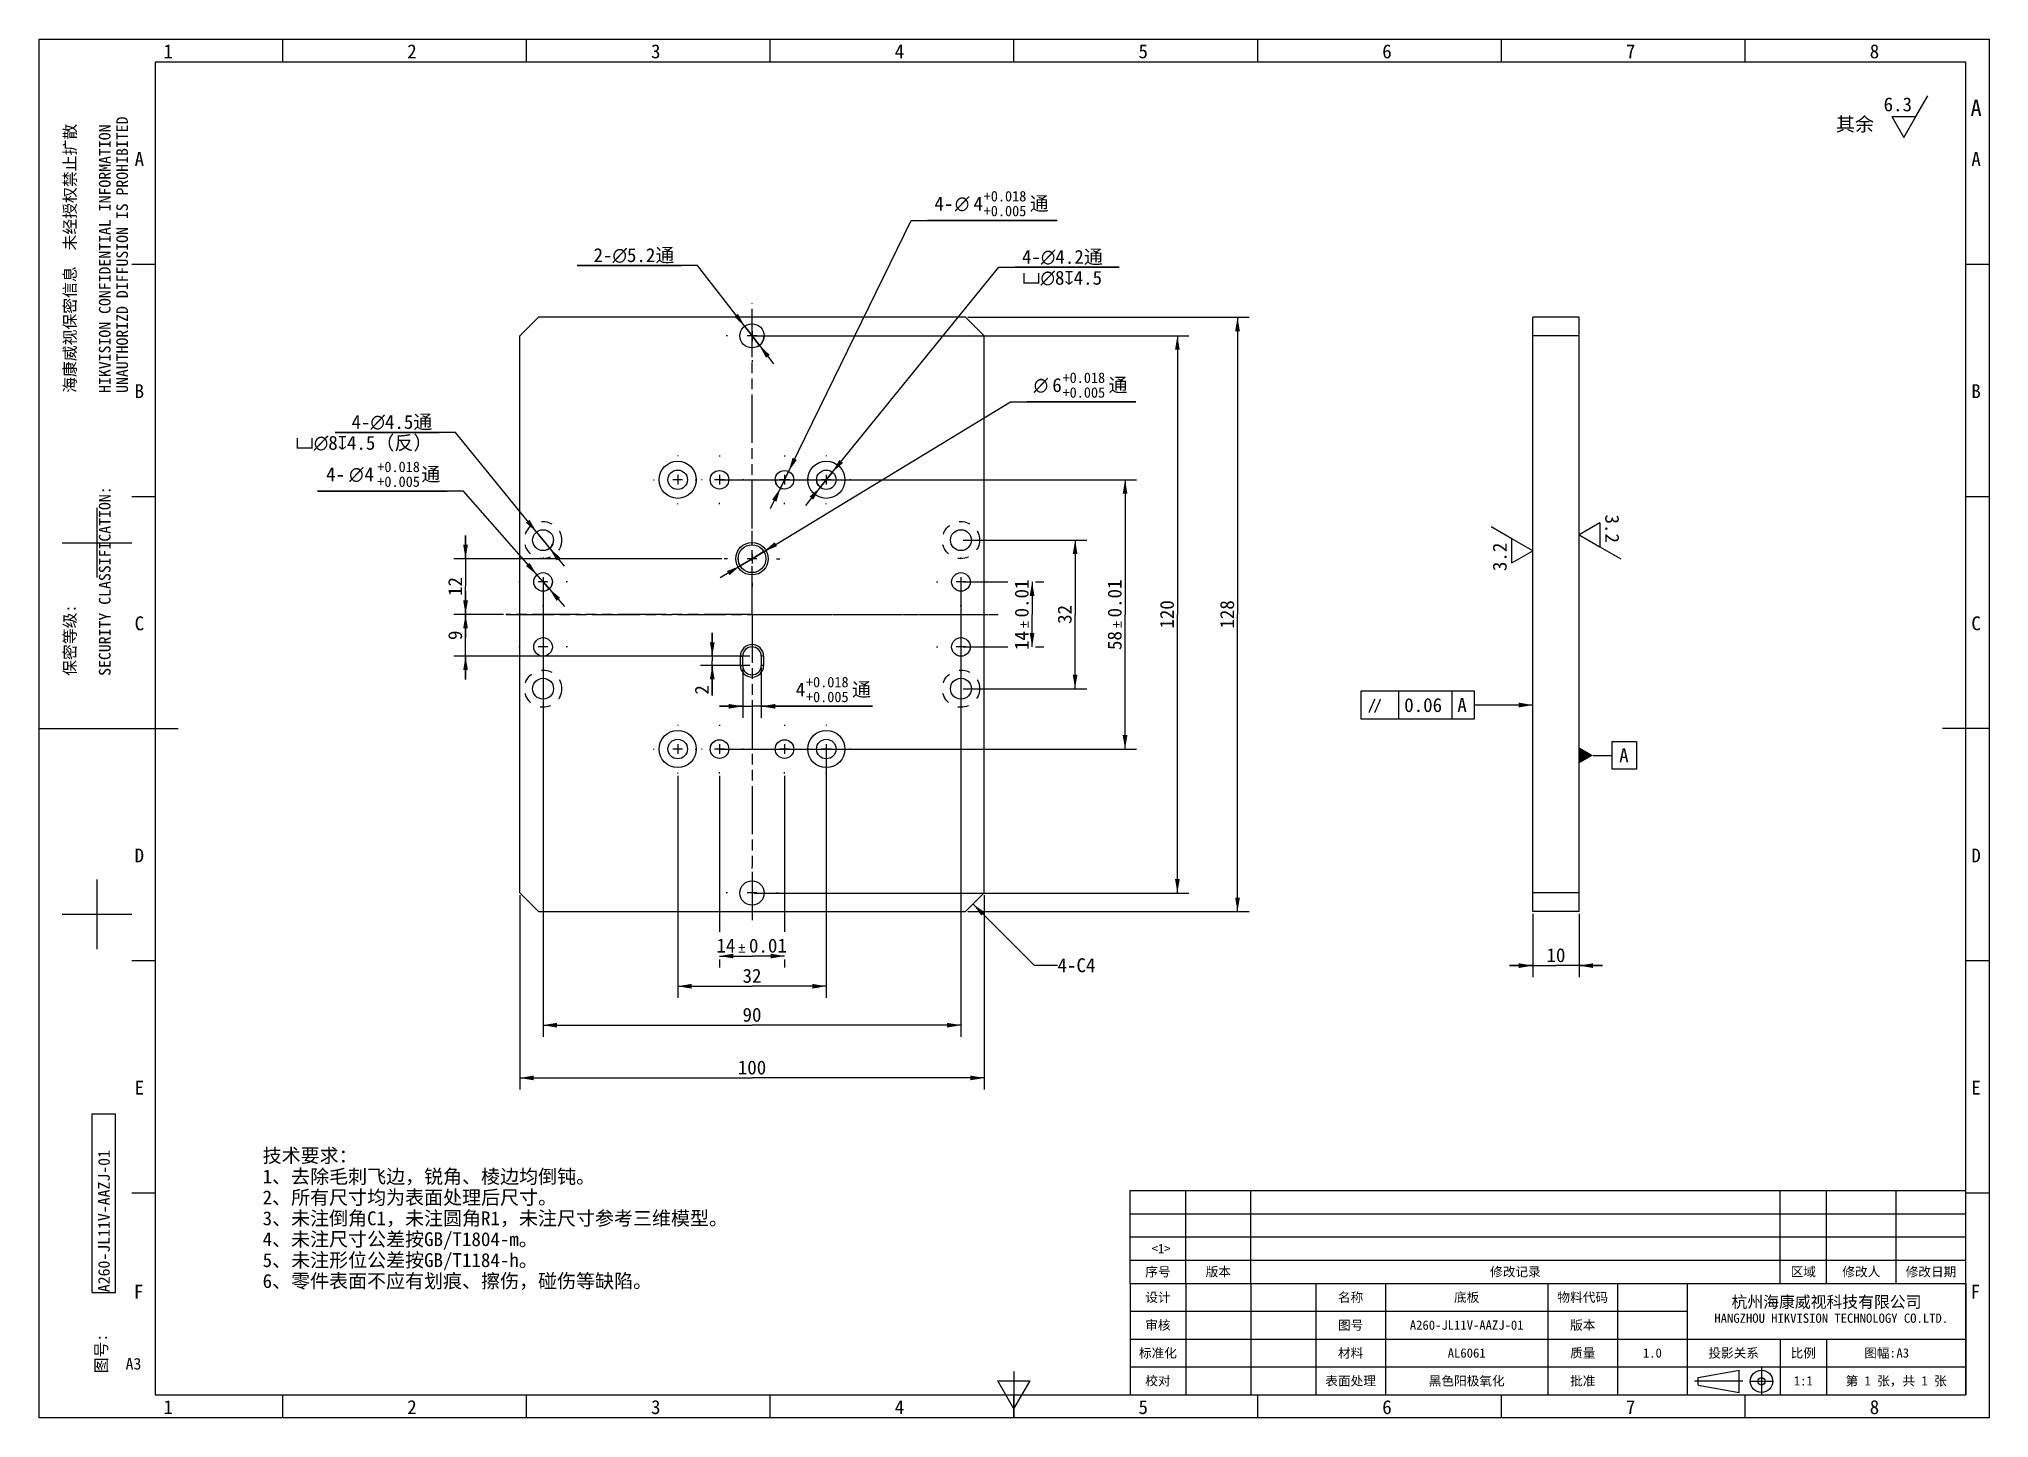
# Model space of a CAD drawing. Header units: millimetres. Extents: x 0 to 420, y 0 to 297.
import ezdxf
from ezdxf.enums import TextEntityAlignment as Align

# ---------------------------------------------------------------- set-up
doc = ezdxf.new("R2010")
doc.units = ezdxf.units.MM
doc.header["$LTSCALE"] = 23.1
for name, pattern in [('CENTER', [0.6, 0.375, -0.075, 0.075, -0.075]), ('HIDDEN', [0.2, 0.1, -0.1]), ('PHANTOM', [0.8, 0.45, -0.05, 0.1, -0.05, 0.1, -0.05])]:
    doc.linetypes.add(name, pattern=pattern)
doc.layers.get('0').update_dxf_attribs({"linetype": 'CONTINUOUS'})
for name, color, linetype in [('03_ALL_AXES', 7, 'CONTINUOUS'), ('10_ALL_CHAMFER', 7, 'CONTINUOUS'), ('20_ALL_FEATURES', 7, 'CONTINUOUS'), ('50_ALL_DETAILS', 7, 'CONTINUOUS'), ('51__DRAFT_DIMS', 7, 'CONTINUOUS'), ('DEFAULT_1', 7, 'CENTER')]:
    doc.layers.add(name, color=color, linetype=linetype)
doc.styles.get("Standard").update_dxf_attribs({"font": 'simfang.ttf'})
doc.styles.add('TEXTSTYLE_1', font='gdt', dxfattribs={"width": 0.8})
doc.styles.add('TEXTSTYLE_2', font='simfang.ttf')
doc.styles.add('TEXTSTYLE_3', font='simfang.ttf')
doc.styles.add('TEXTSTYLE_4', font='simfang.ttf')
doc.styles.add('TEXTSTYLE_5', font='simfang.ttf')
doc.styles.add('TEXTSTYLE_6', font='simfang.ttf')
doc.dimstyles.new('DIMSTYLE_1', dxfattribs={"dimtxt": 3, "dimasz": 3, "dimexe": 2.5, "dimexo": 0.5, "dimgap": 0.75, "dimtad": 1, "dimdsep": 46, "dimtxsty": 'Standard', "dimblk": '_FILLED', "dimblk1": '_FILLED', "dimblk2": '_FILLED', "dimcen": 0.09, "dimclrt": 3, "dimazin": 2, "dimtp": 0.3, "dimtm": 0.3, "dimtfac": 1, "dimtofl": 0, "dimtmove": 0, "dimatfit": 3, "dimldrblk": '_FILLED', "dimfxl": 0, "dimtolj": 1, "dimarcsym": 0})
doc.dimstyles.new('DIMSTYLE_2', dxfattribs={"dimtxt": 3, "dimasz": 3, "dimexe": 2.5, "dimexo": 0.5, "dimgap": 0.75, "dimtad": 1, "dimdsep": 46, "dimtxsty": 'Standard', "dimblk": '_FILLED', "dimblk1": '_FILLED', "dimblk2": '_FILLED', "dimcen": 0.09, "dimclrt": 3, "dimazin": 2, "dimtol": 1, "dimtp": 0.01, "dimtm": 0.01, "dimtfac": 1, "dimtofl": 0, "dimtmove": 0, "dimatfit": 3, "dimldrblk": '_FILLED', "dimfxl": 0, "dimtolj": 1, "dimarcsym": 0})
doc.dimstyles.new('DIMSTYLE_3', dxfattribs={"dimtxt": 3, "dimasz": 3, "dimexe": 2.5, "dimexo": 0.5, "dimgap": 0.75, "dimtad": 1, "dimdsep": 46, "dimtxsty": 'Standard', "dimblk": '_FILLED', "dimblk1": '_FILLED', "dimblk2": '_FILLED', "dimcen": 0.09, "dimclrt": 3, "dimazin": 2, "dimtp": 0.5, "dimtm": 0.5, "dimtfac": 1, "dimtofl": 0, "dimtmove": 0, "dimatfit": 3, "dimldrblk": '_FILLED', "dimfxl": 0, "dimtolj": 1, "dimarcsym": 0})
doc.dimstyles.new('DIMSTYLE_4', dxfattribs={"dimtxt": 3, "dimasz": 3, "dimexe": 2.5, "dimexo": 0.5, "dimgap": 0.75, "dimtad": 1, "dimdsep": 46, "dimtxsty": 'Standard', "dimblk": '_FILLED', "dimblk1": '_FILLED', "dimblk2": '_FILLED', "dimcen": 0.09, "dimclrt": 3, "dimazin": 2, "dimtp": 0.2, "dimtm": 0.2, "dimtfac": 1, "dimtofl": 0, "dimtmove": 0, "dimatfit": 3, "dimldrblk": '_FILLED', "dimfxl": 0, "dimtolj": 1, "dimarcsym": 0})
doc.dimstyles.new('DIMSTYLE_5', dxfattribs={"dimtxt": 3, "dimasz": 3, "dimexe": 2.5, "dimexo": 0.5, "dimgap": 0.75, "dimtad": 1, "dimdsep": 46, "dimtxsty": 'Standard', "dimblk": '_FILLED', "dimblk1": '_FILLED', "dimblk2": '_FILLED', "dimcen": 0.09, "dimclrt": 3, "dimazin": 2, "dimtp": 0.1, "dimtm": 0.1, "dimtfac": 1, "dimtofl": 0, "dimtmove": 0, "dimatfit": 3, "dimldrblk": '_FILLED', "dimfxl": 0, "dimtolj": 1, "dimarcsym": 0})
doc.dimstyles.new('DIMSTYLE_6', dxfattribs={"dimtxt": 3, "dimasz": 3, "dimexe": 2.5, "dimexo": 0.5, "dimtad": 1, "dimdsep": 46, "dimtxsty": 'Standard', "dimblk": '_FILLED', "dimblk1": '_FILLED', "dimblk2": '_FILLED', "dimcen": 0.09, "dimclrt": 3, "dimazin": 2, "dimtp": 0.1, "dimtm": 0.1, "dimtfac": 1, "dimtmove": 0, "dimatfit": 2, "dimldrblk": '_FILLED', "dimfxl": 0, "dimtolj": 1, "dimarcsym": 0})
doc.dimstyles.new('DIMSTYLE_7', dxfattribs={"dimtxt": 3, "dimasz": 3, "dimexe": 2.5, "dimexo": 0.5, "dimtad": 1, "dimdec": 3, "dimdsep": 46, "dimtxsty": 'Standard', "dimblk": '_FILLED', "dimblk1": '_FILLED', "dimblk2": '_FILLED', "dimcen": 0.09, "dimclrt": 3, "dimadec": 3, "dimazin": 2, "dimtol": 1, "dimtp": 0.018, "dimtm": -0.005, "dimtfac": 0.75, "dimtdec": 3, "dimtmove": 0, "dimatfit": 2, "dimldrblk": '_FILLED', "dimfxl": 0, "dimtolj": 1, "dimarcsym": 0})
doc.dimstyles.new('DIMSTYLE_8', dxfattribs={"dimtxt": 3, "dimasz": 3, "dimexe": 2.5, "dimexo": 0.5, "dimgap": 0.75, "dimtad": 1, "dimdec": 3, "dimdsep": 46, "dimtxsty": 'Standard', "dimblk": '_FILLED', "dimblk1": '_FILLED', "dimblk2": '_FILLED', "dimcen": 0.09, "dimclrt": 3, "dimadec": 3, "dimazin": 2, "dimtol": 1, "dimtp": 0.018, "dimtm": -0.005, "dimtfac": 0.75, "dimtdec": 3, "dimtofl": 0, "dimtmove": 0, "dimatfit": 3, "dimldrblk": '_FILLED', "dimfxl": 0, "dimtolj": 1, "dimarcsym": 0})
doc.dimstyles.get("Standard").update_dxf_attribs({"dimtxt": 3, "dimasz": 3, "dimexe": 2.5, "dimexo": 0.5, "dimtad": 1, "dimdsep": 46, "dimtxsty": 'Standard', "dimblk": '_FILLED', "dimblk1": '_FILLED', "dimblk2": '_FILLED', "dimcen": 0.09, "dimclrt": 3, "dimazin": 2, "dimtol": 1, "dimtp": 0.01, "dimtm": 0.01, "dimtfac": 1, "dimtofl": 0, "dimtmove": 0, "dimatfit": 3, "dimldrblk": '_FILLED', "dimfxl": 0, "dimtolj": 1, "dimarcsym": 0})

msp = doc.modelspace()

# ---------------------------------------------------------------- texts
at = {"color": 3, "char_height": 3, "width": 2.203095, "attachment_point": 1, "line_spacing_factor": 0.9, "style": 'TEXTSTYLE_3'}
for s, insert in [('1', (26.8183, 295.843)), ('2', (79.3176, 295.843)), ('3', (131.8168, 295.843)), ('4', (184.3161, 295.843)), ('5', (236.8154, 295.843)), ('6', (289.3147, 295.843)), ('7', (341.814, 295.843)), ('8', (394.3133, 295.843)), ('A', (20.5885, 272.6518)), ('A', (416.1957, 272.6518)), ('B', (20.5885, 222.6524)), ('B', (416.1957, 222.6524)), ('C', (20.5885, 172.6531)), ('C', (416.1957, 172.6531)), ('D', (20.5885, 122.6538)), ('D', (416.1957, 122.6538)), ('E', (20.5885, 72.6545)), ('E', (416.1957, 72.6545)), ('F', (20.427, 28.7005)), ('F', (416.0342, 28.7005)), ('1', (26.8183, 3.847)), ('2', (79.3176, 3.847)), ('3', (131.8168, 3.847)), ('4', (184.3161, 3.847)), ('5', (236.8154, 3.847)), ('6', (289.3147, 3.847)), ('7', (341.814, 3.847)), ('8', (394.3133, 3.847))]:
    msp.add_mtext(s, dxfattribs=dict(at, insert=insert))
at = {"color": 3, "attachment_point": 1, "line_spacing_factor": 0.9}
for s, insert, char_height, width in [('A', (416.0311, 283.9484), 3.5, 2.570312), ('A3', (18.6494, 12.9309), 2.49997, 3.671825)]:
    msp.add_mtext(s, dxfattribs=dict(at, insert=insert, char_height=char_height, width=width))
at = {"color": 3, "char_height": 2.5, "attachment_point": 1, "rotation": 90, "line_spacing_factor": 0.9}
for s, insert, width in [('\\M+5BAA3\\M+5BFB5\\M+5CDFE\\M+5CAD3\\M+5B1A3\\M+5C3DC\\M+5D0C5\\M+5CFA2  \\M+5CEB4\\M+5BEAD\\M+5CADA\\M+5C8A8\\M+5BDFB\\M+5D6B9\\M+5C0A9\\M+5C9A2\\P \\PHIKVISION CONFIDENTIAL INFORMATION    \\PUNAUTHORIZD DIFFUSION IS PROHIBITED', (5.4072, 220.7751), 69.765625), ('\\M+5B1A3\\M+5C3DC\\M+5B5C8\\M+5BCB6:\\P \\PSECURITY CLASSIFICATION:', (5.4072, 159.8345), 44.0625)]:
    msp.add_mtext(s, dxfattribs=dict(at, insert=insert, width=width))
at = {"color": 3, "insert": (12.1519, 9.6286), "char_height": 2.5, "width": 9.160156, "attachment_point": 1, "rotation": 90, "line_spacing_factor": 0.9, "style": 'TEXTSTYLE_2'}
msp.add_mtext('\\M+5CDBC\\M+5BAC5:', dxfattribs=at)
at = {"layer": '50_ALL_DETAILS', "color": 3, "style": 'TEXTSTYLE_1'}
msp.add_text('f', height=3, dxfattribs=at).set_placement((286.1696, 152.0485))
at = {"layer": '50_ALL_DETAILS', "color": 3}
for s, p in [('0.06', (294.0446, 152.0485)), ('A', (305.4821, 152.0485))]:
    msp.add_text(s, height=3, dxfattribs=at).set_placement(p)
at = {"layer": '50_ALL_DETAILS', "color": 3, "line_spacing_factor": 0.9}
for s, insert, char_height, width, attachment_point in [('\\M+5C6E4\\M+5D3E0', (387.0354, 280.1565), 3, 8.789062, 1), ('A', (340.3462, 144.2176), 3, 2.203125, 1), ('4-C4', (219.3653, 99.0166), 3, 8.8125, 1), (' <1> ', (241, 37.5), 2, 7.34375, 2), ('\\M+5D0F2\\M+5BAC5', (241, 32.5), 2, 5.859375, 2), ('\\M+5D0DE\\M+5B8C4\\M+5BCC7\\M+5C2BC', (318, 32.5), 2, 11.71875, 2), ('\\M+5C7F8\\M+5D3F2', (380, 32.5), 2, 5.859375, 2), ('\\M+5D0DE\\M+5B8C4\\M+5C8CB', (392.5, 32.5), 2, 8.789062, 2), ('\\M+5D0DE\\M+5B8C4\\M+5C8D5\\M+5C6DA', (407.5, 32.5), 2, 11.71875, 2), ('\\M+5C9E8\\M+5BCC6', (241, 27), 2, 5.859375, 2), ('\\M+5C3FB\\M+5B3C6', (282.5, 27), 2, 5.859375, 2), ('\\M+5CEEF\\M+5C1CF\\M+5B4FA\\M+5C2EB', (332.5, 27), 2, 11.71875, 2), ('\\M+5BABC\\M+5D6DD\\M+5BAA3\\M+5BFB5\\M+5CDFE\\M+5CAD3\\M+5BFC6\\M+5BCBC\\M+5D3D0\\M+5CFDE\\M+5B9AB\\M+5CBBE\\H3.0; \\P \\H2.0;HANGZHOU HIKVISION TECHNOLOGY CO.LTD.', (385, 26.25), 2.5, 56.546875, 2), ('\\M+5C9F3\\M+5BACB', (241, 21), 2, 5.859375, 2), ('\\M+5CDBC\\M+5BAC5', (282.5, 21), 2, 5.859375, 2), ('\\M+5B0E6\\M+5B1BE', (332.5, 21), 2, 5.859375, 2), ('\\M+5B1EA\\M+5D7BC\\M+5BBAF', (241, 15), 2, 8.789062, 2), ('\\M+5B2C4\\M+5C1CF', (282.5, 15), 2, 5.859375, 2), ('\\M+5D6CA\\M+5C1BF', (332.5, 15), 2, 5.859375, 2), ('\\M+5CDB6\\M+5D3B0\\M+5B9D8\\M+5CFB5', (365, 15), 2, 11.71875, 2), ('\\M+5B1C8\\M+5C0FD', (380, 15), 2, 5.859375, 2), ('\\M+5CDBC\\M+5B7F9:', (399.9375, 15), 2, 7.328125, 3), ('\\M+5D0A3\\M+5B6D4', (241, 9), 2, 5.859375, 2), ('\\M+5B1ED\\M+5C3E6\\M+5B4A6\\M+5C0ED', (282.5, 9), 2, 11.71875, 2), ('\\M+5C5FA\\M+5D7BC', (332.5, 9), 2, 5.859375, 2)]:
    msp.add_mtext(s, dxfattribs=dict(at, insert=insert, char_height=char_height, width=width, attachment_point=attachment_point))
at = {"layer": '50_ALL_DETAILS', "color": 7, "insert": (12.7321, 27.0942), "char_height": 2.5, "width": 33.046875, "attachment_point": 1, "rotation": 90, "line_spacing_factor": 0.9}
msp.add_mtext('A260-JL11V-AAZJ-01', dxfattribs=at)
at = {"layer": '50_ALL_DETAILS', "color": 3, "line_spacing_factor": 0.9}
for s, insert, char_height, width, attachment_point, style in [('\\M+5BCBC\\M+5CAF5\\M+5D2AA\\M+5C7F3\\M+5A3BA\\P1\\M+5A1A2\\M+5C8A5\\M+5B3FD\\M+5C3AB\\M+5B4CC\\M+5B7C9\\M+5B1DF\\M+5A3AC\\M+5C8F1\\M+5BDC7\\M+5A1A2\\M+5C0E2\\M+5B1DF\\M+5BEF9\\M+5B5B9\\M+5B6DB\\M+5A1A3\\P2\\M+5A1A2\\M+5CBF9\\M+5D3D0\\M+5B3DF\\M+5B4E7\\M+5BEF9\\M+5CEAA\\M+5B1ED\\M+5C3E6\\M+5B4A6\\M+5C0ED\\M+5BAF3\\M+5B3DF\\M+5B4E7\\M+5A1A3\\P3\\M+5A1A2\\M+5CEB4\\M+5D7A2\\M+5B5B9\\M+5BDC7C1\\M+5A3AC\\M+5CEB4\\M+5D7A2\\M+5D4B2\\M+5BDC7R1\\M+5A3AC\\M+5CEB4\\M+5D7A2\\M+5B3DF\\M+5B4E7\\M+5B2CE\\M+5BFBC\\M+5C8FD\\M+5CEAC\\M+5C4A3\\M+5D0CD\\M+5A1A3\\P4\\M+5A1A2\\M+5CEB4\\M+5D7A2\\M+5B3DF\\M+5B4E7\\M+5B9AB\\M+5B2EE\\M+5B0B4GB/T1804-m\\M+5A1A3\\P5\\M+5A1A2\\M+5CEB4\\M+5D7A2\\M+5D0CE\\M+5CEBB\\M+5B9AB\\M+5B2EE\\M+5B0B4GB/T1184-h\\M+5A1A3\\P6\\M+5A1A2\\M+5C1E3\\M+5BCFE\\M+5B1ED\\M+5C3E6\\M+5B2BB\\M+5D3A6\\M+5D3D0\\M+5BBAE\\M+5BADB\\M+5A1A2\\M+5B2C1\\M+5C9CB\\M+5A3AC\\M+5C5F6\\M+5C9CB\\M+5B5C8\\M+5C8B1\\M+5CFDD\\M+5A1A3', (48.1627, 58.0134), 3, 107.695312, 1, 'TEXTSTYLE_6'), ('\\M+5B0E6\\M+5B1BE', (254, 32.5), 2, 5.859375, 2, 'TEXTSTYLE_5')]:
    msp.add_mtext(s, dxfattribs=dict(at, insert=insert, char_height=char_height, width=width, attachment_point=attachment_point, style=style))
at = {"layer": '50_ALL_DETAILS', "color": 7, "char_height": 2, "line_spacing_factor": 0.9}
for s, insert, width, attachment_point in [('\\M+5B5D7\\M+5B0E5', (307.5, 27), 5.859375, 2), ('A260-JL11V-AAZJ-01', (307.5, 21), 26.4375, 2), ('AL6061', (307.5, 15), 8.8125, 2), ('1.0', (347.5, 15), 4.40625, 2), ('A3', (400.0625, 15), 2.9375, 1), ('\\M+5BADA\\M+5C9AB\\M+5D1F4\\M+5BCAB\\M+5D1F5\\M+5BBAF', (307.5, 9), 17.578125, 2), ('1:1', (380, 9), 4.40625, 2), ('\\M+5B5DA 1 \\M+5D5C5\\M+5A3AC\\M+5B9B2 1 \\M+5D5C5', (400, 9), 23.460938, 2)]:
    msp.add_mtext(s, dxfattribs=dict(at, insert=insert, width=width, attachment_point=attachment_point))

# ---------------------------------------------------------------- blocks, each defined once
blk = doc.blocks.new('_FILLED')
at = {"color": 0, "linetype": 'ByBlock'}
blk.add_solid([(0, 0), (-1, 0.17), (-1, -0.17)], dxfattribs=at)
blk = doc.blocks.new('*D1')
at = {"layer": '51__DRAFT_DIMS', "color": 4}
for p, q in [((169.57, 143.57), (169.57, 90.49)), ((137.57, 138.32), (137.57, 90.49)), ((137.57, 92.99), (153.57, 92.99)), ((169.57, 92.99), (153.57, 92.99))]:
    blk.add_line(p, q, dxfattribs=at)
at = {"layer": '51__DRAFT_DIMS', "color": 4, "xscale": 3, "yscale": 3, "zscale": 3, "rotation": 180}
blk.add_blockref('_FILLED', (137.57, 92.99), dxfattribs=at)
at = {"layer": '51__DRAFT_DIMS', "color": 4, "xscale": 3, "yscale": 3, "zscale": 3}
blk.add_blockref('_FILLED', (169.57, 92.99), dxfattribs=at)
at = {"layer": '51__DRAFT_DIMS', "color": 3, "insert": (153.57, 96.74), "char_height": 3, "width": 4.4062, "attachment_point": 2, "line_spacing_factor": 0.9}
blk.add_mtext('32', dxfattribs=at)
blk = doc.blocks.new('*D2')
at = {"layer": '51__DRAFT_DIMS', "color": 4}
for p, q in [((146.57, 138.32), (146.57, 104.74)), ((160.57, 138.32), (160.57, 104.74)), ((146.57, 99.49), (153.57, 99.49)), ((146.57, 98.74), (146.57, 96.99)), ((160.57, 99.49), (153.57, 99.49)), ((160.57, 98.74), (160.57, 96.99))]:
    blk.add_line(p, q, dxfattribs=at)
at = {"layer": '51__DRAFT_DIMS', "color": 4, "xscale": 3, "yscale": 3, "zscale": 3, "rotation": 180}
blk.add_blockref('_FILLED', (146.57, 99.49), dxfattribs=at)
at = {"layer": '51__DRAFT_DIMS', "color": 4, "xscale": 3, "yscale": 3, "zscale": 3}
blk.add_blockref('_FILLED', (160.57, 99.49), dxfattribs=at)
at = {"layer": '51__DRAFT_DIMS', "color": 3}
for s, p in [('14', (147.94, 100.24)), ('0.01', (157, 100.24))]:
    blk.add_text(s, height=3, dxfattribs=at).set_placement(p, align=Align.CENTER)
at = {"layer": '51__DRAFT_DIMS', "color": 3, "style": 'TEXTSTYLE_1'}
blk.add_text('`', height=2.1, dxfattribs=at).set_placement((151.37, 100.24), align=Align.CENTER)
blk = doc.blocks.new('*D3')
at = {"layer": '51__DRAFT_DIMS', "color": 4}
for p, q in [((108.57, 179.57), (108.57, 82.1)), ((198.57, 179.57), (198.57, 82.1)), ((108.57, 84.6), (153.57, 84.6)), ((198.57, 84.6), (153.57, 84.6))]:
    blk.add_line(p, q, dxfattribs=at)
at = {"layer": '51__DRAFT_DIMS', "color": 4, "xscale": 3, "yscale": 3, "zscale": 3, "rotation": 180}
blk.add_blockref('_FILLED', (108.57, 84.6), dxfattribs=at)
at = {"layer": '51__DRAFT_DIMS', "color": 4, "xscale": 3, "yscale": 3, "zscale": 3}
blk.add_blockref('_FILLED', (198.57, 84.6), dxfattribs=at)
at = {"layer": '51__DRAFT_DIMS', "color": 3, "insert": (153.57, 88.35), "char_height": 3, "width": 4.4062, "attachment_point": 2, "line_spacing_factor": 0.9}
blk.add_mtext('90', dxfattribs=at)
blk = doc.blocks.new('*D4')
at = {"layer": '51__DRAFT_DIMS', "color": 4}
for p, q in [((103.57, 112.57), (103.57, 70.74)), ((203.57, 112.57), (203.57, 70.74)), ((103.57, 73.24), (153.57, 73.24)), ((203.57, 73.24), (153.57, 73.24))]:
    blk.add_line(p, q, dxfattribs=at)
at = {"layer": '51__DRAFT_DIMS', "color": 4, "xscale": 3, "yscale": 3, "zscale": 3, "rotation": 180}
blk.add_blockref('_FILLED', (103.57, 73.24), dxfattribs=at)
at = {"layer": '51__DRAFT_DIMS', "color": 4, "xscale": 3, "yscale": 3, "zscale": 3}
blk.add_blockref('_FILLED', (203.57, 73.24), dxfattribs=at)
at = {"layer": '51__DRAFT_DIMS', "color": 3, "insert": (153.57, 76.99), "char_height": 3, "width": 6.6094, "attachment_point": 2, "line_spacing_factor": 0.9}
blk.add_mtext('100', dxfattribs=at)
blk = doc.blocks.new('*D5')
at = {"layer": '51__DRAFT_DIMS', "color": 4}
for p, q in [((199.07, 180.07), (208.65, 180.07)), ((213.9, 180.07), (213.9, 173.07)), ((214.65, 180.07), (216.4, 180.07)), ((213.9, 166.07), (213.9, 173.07)), ((199.07, 166.07), (208.65, 166.07)), ((214.65, 166.07), (216.4, 166.07))]:
    blk.add_line(p, q, dxfattribs=at)
at = {"layer": '51__DRAFT_DIMS', "color": 4, "xscale": 3, "yscale": 3, "zscale": 3}
for p, rotation in [((213.9, 180.07), 90), ((213.9, 166.07), 270)]:
    blk.add_blockref('_FILLED', p, dxfattribs=dict(at, rotation=rotation))
at = {"layer": '51__DRAFT_DIMS', "color": 3}
for s, p in [('0.01', (213.15, 176.5)), ('14', (213.15, 167.44))]:
    blk.add_text(s, height=3, rotation=90, dxfattribs=at).set_placement(p, align=Align.CENTER)
at = {"layer": '51__DRAFT_DIMS', "color": 3, "style": 'TEXTSTYLE_1'}
blk.add_text('`', height=2.1, rotation=90, dxfattribs=at).set_placement((213.15, 170.87), align=Align.CENTER)
blk = doc.blocks.new('*D6')
at = {"layer": '51__DRAFT_DIMS', "color": 4}
for p, q in [((199.07, 189.07), (225.66, 189.07)), ((223.16, 189.07), (223.16, 173.07)), ((223.16, 157.07), (223.16, 173.07)), ((199.07, 157.07), (225.66, 157.07))]:
    blk.add_line(p, q, dxfattribs=at)
at = {"layer": '51__DRAFT_DIMS', "color": 4, "xscale": 3, "yscale": 3, "zscale": 3}
for p, rotation in [((223.16, 189.07), 90), ((223.16, 157.07), 270)]:
    blk.add_blockref('_FILLED', p, dxfattribs=dict(at, rotation=rotation))
at = {"layer": '51__DRAFT_DIMS', "color": 3, "insert": (219.41, 173.07), "char_height": 3, "width": 4.4062, "attachment_point": 2, "rotation": 90, "line_spacing_factor": 0.9}
blk.add_mtext('32', dxfattribs=at)
blk = doc.blocks.new('*D7')
at = {"layer": '51__DRAFT_DIMS', "color": 4}
for p, q in [((146.47, 202.07), (236.42, 202.07)), ((233.92, 202.07), (233.92, 173.07)), ((233.92, 144.07), (233.92, 173.07)), ((146.7, 144.07), (236.42, 144.07))]:
    blk.add_line(p, q, dxfattribs=at)
at = {"layer": '51__DRAFT_DIMS', "color": 4, "xscale": 3, "yscale": 3, "zscale": 3}
for p, rotation in [((233.92, 202.07), 90), ((233.92, 144.07), 270)]:
    blk.add_blockref('_FILLED', p, dxfattribs=dict(at, rotation=rotation))
at = {"layer": '51__DRAFT_DIMS', "color": 3}
for s, p in [('0.01', (233.17, 176.5)), ('58', (233.17, 167.44))]:
    blk.add_text(s, height=3, rotation=90, dxfattribs=at).set_placement(p, align=Align.CENTER)
at = {"layer": '51__DRAFT_DIMS', "color": 3, "style": 'TEXTSTYLE_1'}
blk.add_text('`', height=2.1, rotation=90, dxfattribs=at).set_placement((233.17, 170.87), align=Align.CENTER)
blk = doc.blocks.new('*D8')
at = {"layer": '51__DRAFT_DIMS', "color": 4}
for p, q in [((154.07, 233.07), (247.69, 233.07)), ((245.19, 233.07), (245.19, 173.07)), ((245.19, 113.07), (245.19, 173.07)), ((154.07, 113.07), (247.69, 113.07))]:
    blk.add_line(p, q, dxfattribs=at)
at = {"layer": '51__DRAFT_DIMS', "color": 4, "xscale": 3, "yscale": 3, "zscale": 3}
for p, rotation in [((245.19, 233.07), 90), ((245.19, 113.07), 270)]:
    blk.add_blockref('_FILLED', p, dxfattribs=dict(at, rotation=rotation))
at = {"layer": '51__DRAFT_DIMS', "color": 3, "insert": (241.44, 173.07), "char_height": 3, "width": 6.6094, "attachment_point": 2, "rotation": 90, "line_spacing_factor": 0.9}
blk.add_mtext('120', dxfattribs=at)
blk = doc.blocks.new('*D9')
at = {"layer": '51__DRAFT_DIMS', "color": 4}
for p, q in [((200.07, 237.07), (260.64, 237.07)), ((258.14, 237.07), (258.14, 173.07)), ((258.14, 109.07), (258.14, 173.07)), ((200.07, 109.07), (260.64, 109.07))]:
    blk.add_line(p, q, dxfattribs=at)
at = {"layer": '51__DRAFT_DIMS', "color": 4, "xscale": 3, "yscale": 3, "zscale": 3}
for p, rotation in [((258.14, 237.07), 90), ((258.14, 109.07), 270)]:
    blk.add_blockref('_FILLED', p, dxfattribs=dict(at, rotation=rotation))
at = {"layer": '51__DRAFT_DIMS', "color": 3, "insert": (254.39, 173.07), "char_height": 3, "width": 6.6094, "attachment_point": 2, "rotation": 90, "line_spacing_factor": 0.9}
blk.add_mtext('128', dxfattribs=at)
blk = doc.blocks.new('*D10')
at = {"layer": '51__DRAFT_DIMS', "color": 4}
for p, q in [((91.87, 185.07), (91.87, 190.07)), ((91.87, 190.07), (91.87, 179.07)), ((147.07, 185.07), (89.37, 185.07)), ((91.87, 168.07), (91.87, 179.07)), ((100.07, 173.07), (89.37, 173.07)), ((91.87, 173.07), (91.87, 168.07))]:
    blk.add_line(p, q, dxfattribs=at)
at = {"layer": '51__DRAFT_DIMS', "color": 4, "xscale": 3, "yscale": 3, "zscale": 3}
for p, rotation in [((91.87, 185.07), 270), ((91.87, 173.07), 90)]:
    blk.add_blockref('_FILLED', p, dxfattribs=dict(at, rotation=rotation))
at = {"layer": '51__DRAFT_DIMS', "color": 3, "insert": (88.12, 179.07), "char_height": 3, "width": 4.4062, "attachment_point": 2, "rotation": 90, "line_spacing_factor": 0.9}
blk.add_mtext('12', dxfattribs=at)
blk = doc.blocks.new('*D11')
at = {"layer": '51__DRAFT_DIMS', "color": 4}
for p, q in [((91.87, 173.07), (91.87, 178.07)), ((91.87, 178.07), (91.87, 168.57)), ((100.07, 173.07), (89.37, 173.07)), ((91.87, 159.07), (91.87, 168.57)), ((153.07, 164.07), (89.37, 164.07)), ((91.87, 164.07), (91.87, 159.07))]:
    blk.add_line(p, q, dxfattribs=at)
at = {"layer": '51__DRAFT_DIMS', "color": 4, "xscale": 3, "yscale": 3, "zscale": 3}
for p, rotation in [((91.87, 173.07), 270), ((91.87, 164.07), 90)]:
    blk.add_blockref('_FILLED', p, dxfattribs=dict(at, rotation=rotation))
at = {"layer": '51__DRAFT_DIMS', "color": 3, "insert": (88.12, 168.57), "char_height": 3, "width": 2.2031, "attachment_point": 2, "rotation": 90, "line_spacing_factor": 0.9}
blk.add_mtext('9', dxfattribs=at)
blk = doc.blocks.new('*D12')
at = {"layer": '51__DRAFT_DIMS', "color": 4}
for p, q in [((145.01, 164.07), (145.01, 169.07)), ((145.01, 169.07), (145.01, 163.07)), ((153.07, 164.07), (142.51, 164.07)), ((153.07, 162.07), (142.51, 162.07)), ((145.01, 155.63), (145.01, 163.07)), ((145.01, 162.07), (145.01, 155.63))]:
    blk.add_line(p, q, dxfattribs=at)
at = {"layer": '51__DRAFT_DIMS', "color": 4, "xscale": 3, "yscale": 3, "zscale": 3}
for p, rotation in [((145.01, 164.07), 270), ((145.01, 162.07), 90)]:
    blk.add_blockref('_FILLED', p, dxfattribs=dict(at, rotation=rotation))
at = {"layer": '51__DRAFT_DIMS', "color": 3, "insert": (141.26, 157.83), "char_height": 3, "width": 2.2031, "attachment_point": 3, "rotation": 90, "line_spacing_factor": 0.9}
blk.add_mtext('2', dxfattribs=at)
blk = doc.blocks.new('*D13')
at = {"layer": '51__DRAFT_DIMS', "color": 4}
for p, q in [((141.85, 248.2), (115.94, 248.2)), ((115.94, 248.2), (138.35, 248.2)), ((153.57, 233.07), (141.85, 248.2)), ((151.98, 235.13), (153.57, 233.07)), ((155.16, 231.02), (153.57, 233.07)), ((153.57, 233.07), (158.22, 227.06))]:
    blk.add_line(p, q, dxfattribs=at)
at = {"layer": '51__DRAFT_DIMS', "color": 4, "xscale": 3, "yscale": 3, "zscale": 3}
for p, rotation in [((151.98, 235.13), 307.7547670768), ((155.16, 231.02), 127.753925873)]:
    blk.add_blockref('_FILLED', p, dxfattribs=dict(at, rotation=rotation))
at = {"layer": '51__DRAFT_DIMS', "color": 3, "insert": (136.85, 251.95), "char_height": 3, "width": 19.4102, "attachment_point": 3, "line_spacing_factor": 0.9}
blk.add_mtext('2-\\fgdt;{\\fgdt;n}\\fFangSong;5.2通', dxfattribs=at)
blk = doc.blocks.new('*D14')
at = {"layer": '51__DRAFT_DIMS', "color": 4}
for p, q in [((169.57, 202.07), (206.72, 247.83)), ((206.72, 247.83), (232.63, 247.83)), ((232.63, 247.83), (210.22, 247.83)), ((169.57, 202.07), (165.1, 196.56)), ((168.25, 200.44), (169.57, 202.07)), ((170.89, 203.7), (169.57, 202.07))]:
    blk.add_line(p, q, dxfattribs=at)
at = {"layer": '51__DRAFT_DIMS', "color": 4, "xscale": 3, "yscale": 3, "zscale": 3}
for p, rotation in [((170.89, 203.7), 230.9269230423), ((168.25, 200.44), 50.9269230423)]:
    blk.add_blockref('_FILLED', p, dxfattribs=dict(at, rotation=rotation))
at = {"layer": '51__DRAFT_DIMS', "color": 3, "insert": (211.72, 251.58), "char_height": 3, "width": 24.3125, "attachment_point": 1, "line_spacing_factor": 0.9}
blk.add_mtext('4-\\fgdt;{\\fgdt;n}\\fFangSong;4.2通\\P\\fgdt;{\\fgdt;v}{\\fgdt;n}\\fFangSong;8\\fgdt;{\\fgdt;x}\\fFangSong;4.5', dxfattribs=at)
blk = doc.blocks.new('*D15')
at = {"layer": '51__DRAFT_DIMS', "color": 4}
for p, q in [((160.57, 202.07), (187.86, 257.94)), ((187.86, 257.94), (219.28, 257.94)), ((219.28, 257.94), (191.36, 257.94)), ((160.57, 202.07), (157.5, 195.78)), ((159.69, 200.27), (160.57, 202.07)), ((161.45, 203.87), (160.57, 202.07))]:
    blk.add_line(p, q, dxfattribs=at)
at = {"layer": '51__DRAFT_DIMS', "color": 4, "xscale": 3, "yscale": 3, "zscale": 3}
for p, rotation in [((161.45, 203.87), 243.9655464663), ((159.69, 200.27), 63.9646955577)]:
    blk.add_blockref('_FILLED', p, dxfattribs=dict(at, rotation=rotation))
at = {"layer": '51__DRAFT_DIMS', "color": 3}
for s, p in [('4-', (192.86, 260.06)), ('4', (201.27, 260.06)), ('通', (213.38, 260.06))]:
    blk.add_text(s, height=3, dxfattribs=at).set_placement(p)
for s, height, style, p in [('n', 3, 'TEXTSTYLE_1', (197.27, 260.06)), ('+0.018', 2.25, 'TEXTSTYLE_4', (203.47, 262.02)), ('+0.005', 2.25, 'TEXTSTYLE_4', (203.47, 258.84))]:
    blk.add_text(s, height=height, dxfattribs=dict(at, style=style)).set_placement(p)
blk = doc.blocks.new('*D16')
at = {"layer": '51__DRAFT_DIMS', "color": 4}
for p, q in [((89.72, 212.28), (63.81, 212.28)), ((63.81, 212.28), (86.22, 212.28)), ((108.57, 189.07), (89.72, 212.28)), ((107.15, 190.82), (108.57, 189.07)), ((109.99, 187.32), (108.57, 189.07)), ((108.57, 189.07), (113.14, 183.44))]:
    blk.add_line(p, q, dxfattribs=at)
at = {"layer": '51__DRAFT_DIMS', "color": 4, "xscale": 3, "yscale": 3, "zscale": 3}
for p, rotation in [((107.15, 190.82), 309.075803909), ((109.99, 187.32), 129.0765563842)]:
    blk.add_blockref('_FILLED', p, dxfattribs=dict(at, rotation=rotation))
at = {"layer": '51__DRAFT_DIMS', "color": 3, "insert": (84.72, 216.03), "char_height": 3, "width": 37.4961, "attachment_point": 3, "line_spacing_factor": 0.9}
blk.add_mtext('4-\\fgdt;{\\fgdt;n}\\fFangSong;4.5通\\P\\fgdt;{\\fgdt;v}{\\fgdt;n}\\fFangSong;8\\fgdt;{\\fgdt;x}\\fFangSong;4.5（反）', dxfattribs=at)
blk = doc.blocks.new('*D17')
at = {"layer": '51__DRAFT_DIMS', "color": 4}
for p, q in [((91.44, 199.64), (60.02, 199.64)), ((60.02, 199.64), (87.94, 199.64)), ((108.57, 180.07), (91.44, 199.64)), ((107.25, 181.58), (108.57, 180.07)), ((109.89, 178.57), (108.57, 180.07)), ((108.57, 180.07), (113.18, 174.8))]:
    blk.add_line(p, q, dxfattribs=at)
at = {"layer": '51__DRAFT_DIMS', "color": 4, "xscale": 3, "yscale": 3, "zscale": 3}
for p, rotation in [((107.25, 181.58), 311.2006973597), ((109.89, 178.57), 131.2001497208)]:
    blk.add_blockref('_FILLED', p, dxfattribs=dict(at, rotation=rotation))
at = {"layer": '51__DRAFT_DIMS', "color": 3}
for s, height, style, p in [('+0.018', 2.25, 'TEXTSTYLE_4', (82.04, 203.73)), ('n', 3, 'TEXTSTYLE_1', (69.92, 201.76)), ('+0.005', 2.25, 'TEXTSTYLE_4', (82.04, 200.54))]:
    blk.add_text(s, height=height, dxfattribs=dict(at, style=style)).set_placement(p, align=Align.RIGHT)
for s, p in [('4-', (65.92, 201.76)), ('4', (72.13, 201.76)), ('通', (86.44, 201.76))]:
    blk.add_text(s, height=3, dxfattribs=at).set_placement(p, align=Align.RIGHT)
blk = doc.blocks.new('*D18')
at = {"layer": '51__DRAFT_DIMS', "color": 4}
for p, q in [((153.57, 185.07), (209.25, 218.85)), ((209.25, 218.85), (236.26, 218.85)), ((236.26, 218.85), (212.75, 218.85)), ((153.57, 185.07), (146.73, 180.92)), ((151.01, 183.52), (153.57, 185.07)), ((156.14, 186.63), (153.57, 185.07))]:
    blk.add_line(p, q, dxfattribs=at)
at = {"layer": '51__DRAFT_DIMS', "color": 4, "xscale": 3, "yscale": 3, "zscale": 3}
for p, rotation in [((156.14, 186.63), 211.2407094107), ((151.01, 183.52), 31.2433724253)]:
    blk.add_blockref('_FILLED', p, dxfattribs=dict(at, rotation=rotation))
at = {"layer": '51__DRAFT_DIMS', "color": 3}
for s, height, style, p in [('n', 3, 'TEXTSTYLE_1', (214.25, 220.97)), ('+0.018', 2.25, 'TEXTSTYLE_4', (220.45, 222.93)), ('+0.005', 2.25, 'TEXTSTYLE_4', (220.45, 219.75))]:
    blk.add_text(s, height=height, dxfattribs=dict(at, style=style)).set_placement(p)
for s, p in [('6', (218.25, 220.97)), ('通', (230.36, 220.97))]:
    blk.add_text(s, height=3, dxfattribs=at).set_placement(p)
blk = doc.blocks.new('*D19')
at = {"layer": '51__DRAFT_DIMS', "color": 4}
for p, q in [((151.57, 161.57), (151.57, 150.78)), ((155.57, 161.57), (155.57, 150.78)), ((151.57, 153.28), (146.57, 153.28)), ((146.57, 153.28), (153.57, 153.28)), ((179.5, 153.28), (153.57, 153.28)), ((155.57, 153.28), (179.5, 153.28))]:
    blk.add_line(p, q, dxfattribs=at)
at = {"layer": '51__DRAFT_DIMS', "color": 4, "xscale": 3, "yscale": 3, "zscale": 3}
blk.add_blockref('_FILLED', (151.57, 153.28), dxfattribs=at)
at = {"layer": '51__DRAFT_DIMS', "color": 4, "xscale": 3, "yscale": 3, "zscale": 3, "rotation": 180}
blk.add_blockref('_FILLED', (155.57, 153.28), dxfattribs=at)
at = {"layer": '51__DRAFT_DIMS', "color": 3}
for s, p in [('4', (162.99, 155.4)), ('通', (175.1, 155.4))]:
    blk.add_text(s, height=3, dxfattribs=at).set_placement(p)
at = {"layer": '51__DRAFT_DIMS', "color": 3, "style": 'TEXTSTYLE_4'}
for s, p in [('+0.018', (165.19, 157.37)), ('+0.005', (165.19, 154.18))]:
    blk.add_text(s, height=2.25, dxfattribs=at).set_placement(p)
blk = doc.blocks.new('*D20')
at = {"layer": '51__DRAFT_DIMS', "color": 4}
for p, q in [((321.73, 108.57), (321.73, 94.93)), ((331.73, 108.57), (331.73, 94.93)), ((321.73, 97.43), (316.73, 97.43)), ((316.73, 97.43), (326.73, 97.43)), ((336.73, 97.43), (326.73, 97.43)), ((331.73, 97.43), (336.73, 97.43))]:
    blk.add_line(p, q, dxfattribs=at)
at = {"layer": '51__DRAFT_DIMS', "color": 4, "xscale": 3, "yscale": 3, "zscale": 3}
blk.add_blockref('_FILLED', (321.73, 97.43), dxfattribs=at)
at = {"layer": '51__DRAFT_DIMS', "color": 4, "xscale": 3, "yscale": 3, "zscale": 3, "rotation": 180}
blk.add_blockref('_FILLED', (331.73, 97.43), dxfattribs=at)
at = {"layer": '51__DRAFT_DIMS', "color": 3, "insert": (326.73, 101.18), "char_height": 3, "width": 4.4062, "attachment_point": 2, "line_spacing_factor": 0.9}
blk.add_mtext('10', dxfattribs=at)
blk = doc.blocks.new('CENTERLINEL_BL0', base_point=(153.57, 173.07))
at = {"layer": 'DEFAULT_1', "color": 1, "linetype": 'PHANTOM'}
for q in [(153.57, 240.07), (153.57, 106.07)]:
    blk.add_line((153.57, 173.07), q, dxfattribs=at)
blk = doc.blocks.new('CENTERLINEL_BL1', base_point=(153.57, 173.07))
at = {"layer": 'DEFAULT_1', "color": 1, "linetype": 'PHANTOM'}
for q in [(100.57, 173.07), (206.57, 173.07)]:
    blk.add_line((153.57, 173.07), q, dxfattribs=at)
blk = doc.blocks.new('SYM_5_BL2', base_point=(402.07, 280.3))
at = {"color": 4}
for p, q in [((404.24, 280.29), (406.84, 284.79)), ((399.07, 280.29), (404.24, 280.29)), ((399.07, 280.29), (401.65, 275.81)), ((401.65, 275.81), (404.24, 280.29))]:
    blk.add_line(p, q, dxfattribs=at)
at = {"color": 3}
blk.add_text('6.3', height=3, dxfattribs=at).set_placement((397.3, 281.43))
blk = doc.blocks.new('SF0_BL3', base_point=(317.23, 187.17))
at = {"color": 4}
for p, q in [((317.24, 189.35), (312.74, 191.95)), ((317.24, 184.17), (317.24, 189.35)), ((321.73, 186.76), (317.24, 189.35)), ((317.24, 184.17), (321.73, 186.76))]:
    blk.add_line(p, q, dxfattribs=at)
at = {"color": 3}
blk.add_text('3.2', height=3, rotation=90, dxfattribs=at).set_placement((316.1, 182.4))
blk = doc.blocks.new('SF1_BL4', base_point=(336.22, 189.81))
at = {"color": 4}
for p, q in [((336.21, 192.81), (331.73, 190.23)), ((331.73, 190.23), (336.21, 187.64)), ((336.21, 192.81), (336.21, 187.64)), ((336.21, 187.64), (340.71, 185.04))]:
    blk.add_line(p, q, dxfattribs=at)
at = {"color": 3}
blk.add_text('3.2', height=3, rotation=270, dxfattribs=at).set_placement((337.35, 194.59))

# ---------------------------------------------------------------- dimensions: what is measured, and where the dimension line sits
at = {"layer": '51__DRAFT_DIMS', "color": 4}
for p1, p2, text, dimstyle, picture, middle in [((161.449, 203.8683), (159.6934, 200.2742), '4-%%c<>通', 'DIMSTYLE_7', '*D15', (205.3201, 261.5559)), ((151.9793, 235.1269), (155.1631, 231.0155), '2-%%c<>通', 'DIMSTYLE_6', '*D13', (127.1482, 250.4533)), ((170.8948, 203.7015), (168.2476, 200.4409), '4-%%c<>通\\P{\\fgdt;v}%%c8{\\fgdt;x}4.5', 'DIMSTYLE_6', '*D14', (223.8747, 247.8262)), ((156.1361, 186.6272), (151.0063, 183.5152), '%%c<>通', 'DIMSTYLE_7', '*D18', (224.5027, 222.465)), ((107.1529, 190.8179), (109.9895, 187.3245), '4-%%c<>通\\P{\\fgdt;v}%%c8{\\fgdt;x}4.5（反）', 'DIMSTYLE_6', '*D16', (65.9742, 212.2846)), ((107.2538, 181.576), (109.8886, 178.5664), '4-%%c<>通', 'DIMSTYLE_7', '*D17', (73.9771, 203.2632))]:
    dim = msp.add_diameter_dim_2p(p1=p1, p2=p2, text=text, dimstyle=dimstyle, override={"dimtih": 1, "dimtoh": 1, "dimpost": '<>'}, dxfattribs=at)
    dim.commit()
    dim.dimension.update_dxf_attribs({"geometry": picture, "text_midpoint": middle, "dimtype": 163})
for base, p1, p2, angle, dimstyle, picture, middle in [((258.139, 237.0712), (199.5712, 109.0712), (199.5712, 237.0712), 90, 'DIMSTYLE_3', '*D9', (258.139, 173.1649)), ((245.1905, 113.0712), (153.5712, 233.0712), (153.5712, 113.0712), 270, 'DIMSTYLE_1', '*D8', (245.1905, 173.1825)), ((233.92, 144.0712), (145.9655, 202.0712), (146.1969, 144.0712), 270, 'DIMSTYLE_2', '*D7', (233.92, 173.0712)), ((91.8743, 173.0712), (147.5712, 185.0712), (100.5712, 173.0712), 270, 'DIMSTYLE_4', '*D10', (91.8743, 179.1562)), ((223.1609, 157.0712), (198.5712, 189.0712), (198.5712, 157.0712), 270, 'DIMSTYLE_1', '*D6', (223.1609, 173.0331)), ((91.8743, 164.0712), (100.5712, 173.0712), (153.5712, 164.0712), 270, 'DIMSTYLE_4', '*D11', (91.8743, 168.5185)), ((213.8977, 166.0712), (198.5712, 180.0712), (198.5712, 166.0712), 270, 'DIMSTYLE_2', '*D5', (213.8977, 173.0712)), ((145.0065, 164.0712), (153.5712, 162.0712), (153.5712, 164.0712), 90, 'DIMSTYLE_5', '*D12', (145.0065, 156.6782)), ((103.5712, 73.2408), (203.5712, 113.0712), (103.5712, 113.0712), 180, 'DIMSTYLE_1', '*D4', (153.6825, 73.2408)), ((321.7256, 97.428), (331.7256, 109.0712), (321.7256, 109.0712), 180, 'DIMSTYLE_4', '*D20', (326.8399, 97.428))]:
    dim = msp.add_linear_dim(base=base, p1=p1, p2=p2, angle=angle, dimstyle=dimstyle, dxfattribs=at)
    dim.commit()
    dim.dimension.update_dxf_attribs({"geometry": picture, "text_midpoint": middle, "dimtype": 160})
for base, p1, p2, dimstyle, picture, middle in [((198.5712, 84.5953), (108.5712, 180.0712), (198.5712, 180.0712), 'DIMSTYLE_1', '*D3', (153.5273, 84.5953)), ((169.5712, 92.9897), (137.5712, 138.8212), (169.5712, 144.0712), 'DIMSTYLE_1', '*D1', (153.5331, 92.9897)), ((160.5712, 99.4937), (146.5712, 138.8212), (160.5712, 138.8212), 'DIMSTYLE_2', '*D2', (153.5712, 99.4937))]:
    dim = msp.add_linear_dim(base=base, p1=p1, p2=p2, dimstyle=dimstyle, dxfattribs=at)
    dim.commit()
    dim.dimension.update_dxf_attribs({"geometry": picture, "text_midpoint": middle, "dimtype": 160})
dim = msp.add_linear_dim(base=(151.5712, 153.2802), p1=(155.5712, 162.0712), p2=(151.5712, 162.0712), angle=180, text='<>通', dimstyle='DIMSTYLE_8', dxfattribs=at)
dim.commit()
dim.dimension.update_dxf_attribs({"geometry": '*D19', "text_midpoint": (171.2416, 153.2802), "dimtype": 160})

# ---------------------------------------------------------------- linework, layer by layer
at = {"color": 7}
for p, q in [((0, 0), (0, 297)), ((0, 297), (420, 297)), ((52.4993, 291.9961), (52.4993, 296.996)), ((104.9986, 291.9961), (104.9986, 296.996)), ((157.4979, 291.9961), (157.4979, 296.996)), ((209.9972, 291.9961), (209.9972, 296.996)), ((262.4965, 291.9961), (262.4965, 296.996)), ((314.9958, 291.9961), (314.9958, 296.996)), ((367.4951, 291.9961), (367.4951, 296.996)), ((420, 297), (420, 0)), ((25, 292), (25, 5)), ((415, 292), (25, 292)), ((415, 5), (415, 292)), ((19.9997, 248.4967), (24.9997, 248.4967)), ((414.9944, 248.4967), (419.9943, 248.4967)), ((19.9997, 198.4973), (24.9997, 198.4973)), ((414.9944, 198.4973), (419.9943, 198.4973)), ((12.4998, 180.9976), (12.4998, 195.9974)), ((4.9999, 188.4975), (19.9997, 188.4975)), ((0, 148.5), (30, 148.5)), ((419.9943, 148.498), (409.9943, 148.498)), ((12.4998, 100.9986), (12.4998, 115.9984)), ((4.9999, 108.4985), (19.9997, 108.4985)), ((19.9997, 98.4987), (24.9997, 98.4987)), ((414.9944, 98.4987), (419.9943, 98.4987)), ((11.4821, 27.0317), (11.4821, 65.5317)), ((11.4821, 65.5317), (16.4821, 65.5317)), ((16.4821, 27.0317), (16.4821, 65.5317)), ((19.9997, 48.4993), (24.9997, 48.4993)), ((235, 29), (235, 49)), ((235, 49), (415, 49)), ((247, 29), (247, 49)), ((261, 29), (261, 49)), ((375, 29), (375, 49)), ((385, 29), (385, 49)), ((400, 29), (400, 49)), ((414.9944, 48.4993), (419.9943, 48.4993)), ((415, 29), (415, 49)), ((235, 44), (415, 44)), ((235, 39), (415, 39)), ((235, 34), (415, 34)), ((11.4821, 27.0317), (16.4821, 27.0317)), ((235, 29), (415, 29)), ((235, 29), (235, 5)), ((235, 29), (415, 29)), ((247, 29), (247, 5)), ((261, 29), (261, 5)), ((275, 29), (275, 5)), ((290, 29), (290, 5)), ((325, 29), (325, 5)), ((340, 29), (340, 5)), ((355, 29), (355, 5)), ((415, 29), (415, 5)), ((235, 23), (355, 23)), ((235, 17), (415, 17)), ((375, 17), (375, 5)), ((385, 17), (385, 5)), ((210, 0), (210, 10)), ((235, 11), (415, 11)), ((357.3925, 8.7022), (366.1924, 10.3022)), ((357.3925, 7.1022), (357.3925, 8.7022)), ((366.1924, 5.5022), (366.1924, 10.3022)), ((25, 5), (415, 5)), ((52.4993, 0), (52.4993, 4.9999)), ((104.9986, 0), (104.9986, 4.9999)), ((157.4979, 0), (157.4979, 4.9999)), ((206.5331, 7.9999), (213.4613, 7.9999)), ((209.9972, 1.9999), (206.5331, 7.9999)), ((209.9972, 1.9999), (213.4613, 7.9999)), ((235, 5), (415, 5)), ((262.4965, 0), (262.4965, 4.9999)), ((314.9958, 0), (314.9958, 4.9999)), ((357.3925, 7.1022), (366.1924, 5.5022)), ((367.4951, 0), (367.4951, 4.9999)), ((420, 0), (0, 0))]:
    msp.add_line(p, q, dxfattribs=at)
at = {"color": 2}
msp.add_line((209.9972, 0), (209.9972, 4.9999), dxfattribs=at)
at = {"color": 7}
for radius in [2.4, 0.8]:
    msp.add_circle((370.9924, 7.9022), radius, dxfattribs=at)
at = {"layer": '03_ALL_AXES', "color": 1, "linetype": 'PHANTOM'}
for p, q in [((153.5712, 238.3212), (153.5712, 238.6712)), ((148.3212, 233.0712), (147.9712, 233.0712)), ((158.8212, 233.0712), (159.1712, 233.0712)), ((153.5712, 227.8212), (153.5712, 227.4712)), ((137.5712, 207.3212), (137.5712, 207.1712)), ((146.5712, 207.3212), (146.5712, 207.0712)), ((160.5712, 207.3212), (160.5712, 207.0712)), ((169.5712, 207.3212), (169.5712, 207.1712)), ((132.3212, 202.0712), (132.4712, 202.0712)), ((141.3212, 202.0712), (141.5712, 202.0712)), ((142.8212, 202.0712), (142.6712, 202.0712)), ((151.8212, 202.0712), (151.5712, 202.0712)), ((155.3212, 202.0712), (155.5712, 202.0712)), ((164.3212, 202.0712), (164.4712, 202.0712)), ((165.8212, 202.0712), (165.5712, 202.0712)), ((174.8212, 202.0712), (174.6712, 202.0712)), ((137.5712, 196.8212), (137.5712, 196.9712)), ((146.5712, 196.8212), (146.5712, 197.0712)), ((160.5712, 196.8212), (160.5712, 197.0712)), ((169.5712, 196.8212), (169.5712, 196.9712)), ((153.5712, 190.3212), (153.5712, 191.0712)), ((108.5712, 185.3212), (108.5712, 185.0712)), ((148.3212, 185.0712), (147.5712, 185.0712)), ((158.8212, 185.0712), (159.5712, 185.0712)), ((198.5712, 185.3212), (198.5712, 185.0712)), ((103.3212, 180.0712), (103.5712, 180.0712)), ((113.8212, 180.0712), (113.5712, 180.0712)), ((153.5712, 179.8212), (153.5712, 179.0712)), ((193.3212, 180.0712), (193.5712, 180.0712)), ((203.8212, 180.0712), (203.5712, 180.0712)), ((100.5712, 173.0712), (206.5712, 173.0712)), ((108.5712, 174.8212), (108.5712, 175.0712)), ((198.5712, 174.8212), (198.5712, 175.0712)), ((108.5712, 171.3212), (108.5712, 171.0712)), ((198.5712, 171.3212), (198.5712, 171.0712)), ((103.3212, 166.0712), (103.5712, 166.0712)), ((113.8212, 166.0712), (113.5712, 166.0712)), ((193.3212, 166.0712), (193.5712, 166.0712)), ((203.8212, 166.0712), (203.5712, 166.0712)), ((108.5712, 160.8212), (108.5712, 161.0712)), ((198.5712, 160.8212), (198.5712, 161.0712)), ((137.5712, 149.3212), (137.5712, 149.1712)), ((146.5712, 149.3212), (146.5712, 149.0712)), ((160.5712, 149.3212), (160.5712, 149.0712)), ((169.5712, 149.3212), (169.5712, 149.1712)), ((132.3212, 144.0712), (132.4712, 144.0712)), ((141.3212, 144.0712), (141.5712, 144.0712)), ((142.8212, 144.0712), (142.6712, 144.0712)), ((151.8212, 144.0712), (151.5712, 144.0712)), ((155.3212, 144.0712), (155.5712, 144.0712)), ((164.3212, 144.0712), (164.4712, 144.0712)), ((165.8212, 144.0712), (165.5712, 144.0712)), ((174.8212, 144.0712), (174.6712, 144.0712)), ((137.5712, 138.8212), (137.5712, 138.9712)), ((146.5712, 138.8212), (146.5712, 139.0712)), ((160.5712, 138.8212), (160.5712, 139.0712)), ((169.5712, 138.8212), (169.5712, 138.9712)), ((153.5712, 118.3212), (153.5712, 118.6712)), ((148.3212, 113.0712), (147.9712, 113.0712)), ((158.8212, 113.0712), (159.1712, 113.0712)), ((153.5712, 107.8212), (153.5712, 107.4712))]:
    msp.add_line(p, q, dxfattribs=at)
at = {"layer": '03_ALL_AXES', "color": 1}
for p, q in [((154.6212, 233.0712), (152.5212, 233.0712)), ((153.5712, 234.1212), (153.5712, 232.0212)), ((138.6212, 202.0712), (136.5212, 202.0712)), ((137.5712, 203.1212), (137.5712, 201.0212)), ((147.6212, 202.0712), (145.5212, 202.0712)), ((146.5712, 203.1212), (146.5712, 201.0212)), ((161.6212, 202.0712), (159.5212, 202.0712)), ((160.5712, 203.1212), (160.5712, 201.0212)), ((170.6212, 202.0712), (168.5212, 202.0712)), ((169.5712, 203.1212), (169.5712, 201.0212)), ((154.6212, 185.0712), (152.5212, 185.0712)), ((153.5712, 186.1212), (153.5712, 184.0212)), ((108.5712, 181.1212), (108.5712, 179.0212)), ((198.5712, 181.1212), (198.5712, 179.0212)), ((109.6212, 180.0712), (107.5212, 180.0712)), ((199.6212, 180.0712), (197.5212, 180.0712)), ((109.6212, 166.0712), (107.5212, 166.0712)), ((108.5712, 167.1212), (108.5712, 165.0212)), ((199.6212, 166.0712), (197.5212, 166.0712)), ((198.5712, 167.1212), (198.5712, 165.0212)), ((138.6212, 144.0712), (136.5212, 144.0712)), ((137.5712, 145.1212), (137.5712, 143.0212)), ((147.6212, 144.0712), (145.5212, 144.0712)), ((146.5712, 145.1212), (146.5712, 143.0212)), ((161.6212, 144.0712), (159.5212, 144.0712)), ((160.5712, 145.1212), (160.5712, 143.0212)), ((170.6212, 144.0712), (168.5212, 144.0712)), ((169.5712, 145.1212), (169.5712, 143.0212)), ((153.5712, 114.1212), (153.5712, 112.0212)), ((154.6212, 113.0712), (152.5212, 113.0712))]:
    msp.add_line(p, q, dxfattribs=at)
at = {"layer": '03_ALL_AXES', "color": 7}
for centre, radius in [((153.5712, 233.0712), 2.6), ((137.5712, 202.0712), 4), ((169.5712, 202.0712), 4), ((137.5712, 202.0712), 2.1), ((146.5712, 202.0712), 2), ((160.5712, 202.0712), 2), ((169.5712, 202.0712), 2.1), ((108.5712, 189.0712), 2.25), ((198.5712, 189.0712), 2.25), ((108.5712, 180.0712), 2), ((198.5712, 180.0712), 2), ((108.5712, 166.0712), 2), ((198.5712, 166.0712), 2), ((108.5712, 157.0712), 2.25), ((198.5712, 157.0712), 2.25), ((137.5712, 144.0712), 4), ((169.5712, 144.0712), 4), ((137.5712, 144.0712), 2.1), ((146.5712, 144.0712), 2), ((160.5712, 144.0712), 2), ((169.5712, 144.0712), 2.1), ((153.5712, 113.0712), 2.6)]:
    msp.add_circle(centre, radius, dxfattribs=at)
at = {"layer": '03_ALL_AXES', "color": 8, "linetype": 'HIDDEN'}
for centre in [(108.5712, 189.0712), (198.5712, 189.0712), (108.5712, 157.0712), (198.5712, 157.0712)]:
    msp.add_circle(centre, 4, dxfattribs=at)
at = {"layer": '10_ALL_CHAMFER', "color": 4}
for p, q in [((151.0712, 164.0712), (151.5712, 164.0712)), ((156.0712, 164.0712), (155.5712, 164.0712)), ((151.0712, 162.0712), (151.5712, 162.0712)), ((156.0712, 162.0712), (155.5712, 162.0712))]:
    msp.add_line(p, q, dxfattribs=at)
at = {"layer": '10_ALL_CHAMFER', "color": 7}
for p, q in [((151.0712, 162.0712), (151.0712, 164.0712)), ((151.5712, 162.0712), (151.5712, 164.0712)), ((155.5712, 164.0712), (155.5712, 162.0712)), ((156.0712, 164.0712), (156.0712, 162.0712))]:
    msp.add_line(p, q, dxfattribs=at)
for radius in [3.5, 3]:
    msp.add_circle((153.5712, 185.0712), radius, dxfattribs=at)
for centre, radius, start, end in [((153.5712, 164.0712), 2.5, 0, 180), ((153.5712, 164.0712), 2, 0, 180), ((153.5712, 162.0712), 2.5, 180, 360), ((153.5712, 162.0712), 2, 180, 360)]:
    msp.add_arc(centre, radius, start, end, dxfattribs=at)
at = {"layer": '20_ALL_FEATURES', "color": 7}
for p, q in [((107.5712, 237.0712), (103.5712, 233.0712)), ((199.5712, 237.0712), (107.5712, 237.0712)), ((203.5712, 233.0712), (199.5712, 237.0712)), ((321.7256, 109.0712), (321.7256, 237.0712)), ((331.7256, 237.0712), (321.7256, 237.0712)), ((331.7256, 109.0712), (331.7256, 237.0712)), ((103.5712, 113.0712), (103.5712, 233.0712)), ((203.5712, 113.0712), (203.5712, 233.0712)), ((331.7256, 233.0712), (321.7256, 233.0712)), ((103.5712, 113.0712), (107.5712, 109.0712)), ((199.5712, 109.0712), (203.5712, 113.0712)), ((331.7256, 113.0712), (321.7256, 113.0712)), ((107.5712, 109.0712), (199.5712, 109.0712)), ((331.7256, 109.0712), (321.7256, 109.0712))]:
    msp.add_line(p, q, dxfattribs=at)
at = {"layer": '50_ALL_DETAILS', "color": 4}
for p, q in [((284.6696, 156.5485), (284.6696, 150.5485)), ((309.1852, 156.5485), (284.6696, 156.5485)), ((292.9196, 150.5485), (292.9196, 156.5485)), ((304.3571, 150.5485), (304.3571, 156.5485)), ((309.1852, 150.5485), (309.1852, 156.5485)), ((284.6696, 150.5485), (309.1852, 150.5485)), ((338.8462, 145.7176), (344.0494, 145.7176)), ((338.8462, 139.7176), (338.8462, 145.7176)), ((344.0494, 145.7176), (344.0494, 139.7176)), ((334.7256, 142.7176), (338.8462, 142.7176)), ((344.0494, 139.7176), (338.8462, 139.7176))]:
    msp.add_line(p, q, dxfattribs=at)
msp.add_solid([(331.7256, 140.9856), (331.7256, 144.4497), (334.7256, 142.7176)], dxfattribs=at)
at = {"layer": '51__DRAFT_DIMS', "color": 4}
for centre, radius, start, end in [((153.5712, 233.0712), 2.6, 296.867776, 360), ((160.5712, 202.0712), 2, 180, 258.00128), ((169.5712, 202.0712), 2.1, 180, 244.320318), ((108.5712, 189.0712), 2.25, 296.547336, 360), ((153.5712, 185.0712), 3, 180, 220.704993), ((108.5712, 180.0712), 2, 297.1638, 360)]:
    msp.add_arc(centre, radius, start, end, dxfattribs=at)
at = {"layer": 'DEFAULT_1', "color": 1, "linetype": 'PHANTOM'}
for p, q in [((370.9918, 10.8521), (370.9918, 4.9528)), ((366.9924, 7.9022), (356.5925, 7.9022)), ((373.5993, 7.892), (368.4154, 7.892))]:
    msp.add_line(p, q, dxfattribs=at)

# ---------------------------------------------------------------- block references
at = {"color": 4}
for name, p in [('SYM_5_BL2', (402.0678, 280.2996)), ('CENTERLINEL_BL0', (153.5712, 173.0712)), ('SF1_BL4', (336.2163, 189.8127)), ('SF0_BL3', (317.235, 187.1728)), ('CENTERLINEL_BL1', (153.5712, 173.0712))]:
    msp.add_blockref(name, p, dxfattribs=at)

msp.set_redraw_order([(e.dxf.handle, doc.entitydb.next_handle()) for e in msp.query("TEXT MTEXT ATTDEF DIMENSION ARC_DIMENSION")])  # texts and dimensions are drawn at this point

# ---------------------------------------------------------------- leaders
at = {"layer": '50_ALL_DETAILS', "color": 4}
for points in [[(321.7256, 153.5485), (314.1852, 153.5485), (309.1852, 153.5485)], [(201.1909, 110.6909), (214.3653, 97.5166), (219.3653, 97.5166)]]:
    msp.add_leader(points, dimstyle='Standard', override={"dimtad": 0}, dxfattribs=at)

doc.saveas('drawing.dxf')
